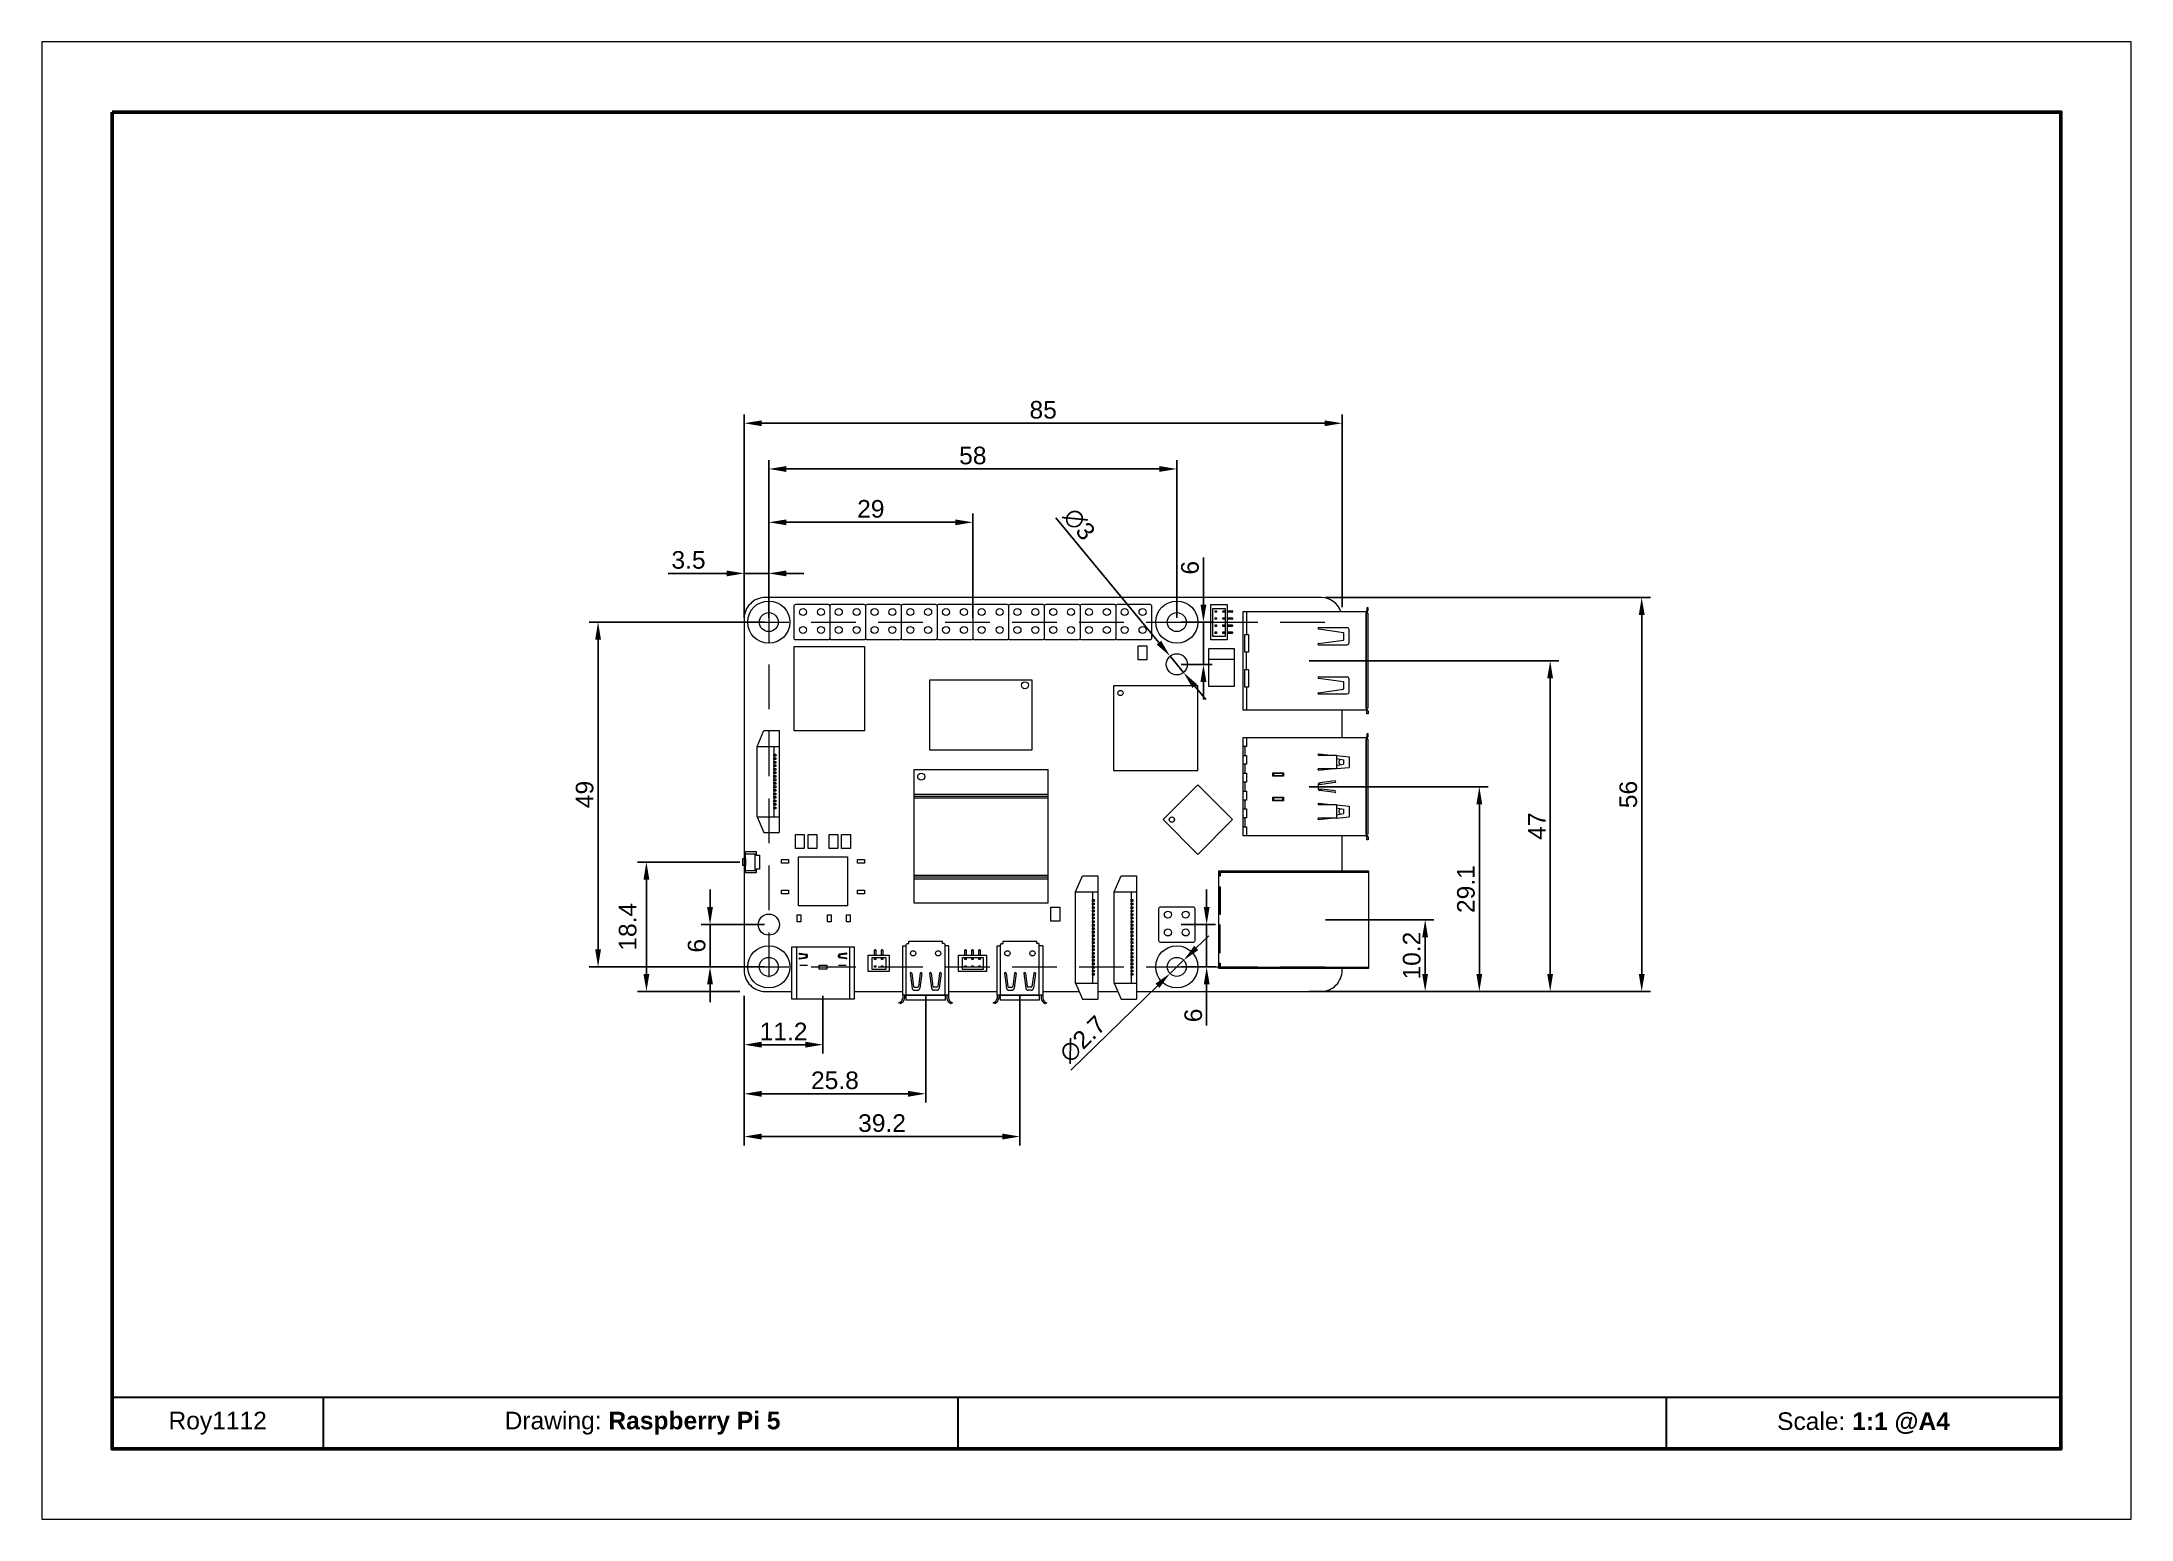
# Model space of a CAD drawing. Header units: millimetres. Extents: x 210 to 507, y 297 to 507.
import ezdxf

# ---------------------------------------------------------------- set-up
doc = ezdxf.new("R2010")
doc.units = ezdxf.units.MM
doc.linetypes.add('DASHED2', pattern=[9.525, 6.35, -3.175])
doc.layers.get('Defpoints').update_dxf_attribs({"color": 5, "lineweight": 13})
for name, color, linetype, lineweight in [('01 Frame', 9, 'Continuous', 30), ('02 Board', 3, 'Continuous', 20), ('03 Component', 7, 'Continuous', 13), ('05 Dimensions', 1, 'Continuous', 18)]:
    doc.layers.add(name, color=color, linetype=linetype, lineweight=lineweight)
doc.layers.add('04 AuxiliaryLine', color=6, linetype='DASHED2', lineweight=13, plot=False)
doc.styles.get("Standard").update_dxf_attribs({"font": 'arial.ttf'})
doc.dimstyles.new('ISO-25', dxfattribs={"dimtxt": 2.5, "dimasz": 2.5, "dimexe": 1.25, "dimexo": 0.625, "dimtad": 1, "dimdsep": 46, "dimtxsty": 'Standard', "dimcen": 2.5, "dimadec": 0, "dimazin": 0, "dimtfac": 1, "dimtmove": 0, "dimatfit": 3, "dimfxl": 1, "dimarcsym": 0})

msp = doc.modelspace()

# ---------------------------------------------------------------- texts
at = {"layer": '01 Frame', "char_height": 2.5, "attachment_point": 5}
for s, insert in [('{\\C6;Roy1112}', (235, 310.651)), ('{\\C256;\\c0;Scale: \\fArial|b1|i0|c0|p34;1:1 @A4}', (468.94, 310.651))]:
    msp.add_mtext_dynamic_manual_height_columns(s, width=30, gutter_width=25, heights=[7.302], dxfattribs=dict(at, insert=insert))
at = {"layer": '02 Board', "insert": (295.396, 310.651), "char_height": 2.5, "attachment_point": 5}
msp.add_mtext_dynamic_manual_height_columns('{\\C256;\\c0;Drawing: \\fArial|b1|i0|c0|p34;Raspberry Pi 5}', width=81.38662, gutter_width=25, heights=[7.302], dxfattribs=at)

# ---------------------------------------------------------------- blocks, each defined once
blk = doc.blocks.new('*D12')
at = {"layer": '05 Dimensions', "color": 0, "lineweight": -2, "transparency": 16777216}
for p, q in [((307.34, 431.44), (299.02, 431.44)), ((309.84, 425.14), (309.84, 432.69)), ((313.34, 431.44), (309.84, 431.44)), ((313.34, 425.14), (313.34, 432.69)), ((315.84, 431.44), (318.34, 431.44))]:
    blk.add_line(p, q, dxfattribs=at)
at = {"layer": '05 Dimensions', "color": 0, "transparency": 16777216}
for points in [[(307.34, 431.85), (307.34, 431.02), (309.84, 431.44)], [(315.84, 431.85), (315.84, 431.02), (313.34, 431.44)]]:
    blk.add_solid(points, dxfattribs=at)
at = {"layer": 'Defpoints', "color": 0, "transparency": 16777216}
for p in [(309.84, 431.44), (309.84, 424.51), (313.34, 424.51)]:
    blk.add_point(p, dxfattribs=at)
at = {"layer": '05 Dimensions', "color": 0, "transparency": 16777216, "insert": (301.93, 433.34), "char_height": 2.5, "attachment_point": 5}
blk.add_mtext('3.5', dxfattribs=at)
blk = doc.blocks.new('*D13')
at = {"layer": '05 Dimensions', "color": 0, "lineweight": -2, "transparency": 16777216}
for p, q in [((313.34, 425.14), (313.34, 439.95)), ((342.34, 425.14), (342.34, 439.95)), ((339.84, 438.7), (315.84, 438.7))]:
    blk.add_line(p, q, dxfattribs=at)
at = {"layer": '05 Dimensions', "color": 0, "transparency": 16777216}
for points in [[(315.84, 439.11), (315.84, 438.28), (313.34, 438.7)], [(339.84, 439.11), (339.84, 438.28), (342.34, 438.7)]]:
    blk.add_solid(points, dxfattribs=at)
at = {"layer": 'Defpoints', "color": 0, "transparency": 16777216}
for p in [(313.34, 438.7), (313.34, 424.51), (342.34, 424.51)]:
    blk.add_point(p, dxfattribs=at)
at = {"layer": '05 Dimensions', "color": 0, "transparency": 16777216, "insert": (327.84, 440.6), "char_height": 2.5, "attachment_point": 5}
blk.add_mtext('29', dxfattribs=at)
blk = doc.blocks.new('*D14')
at = {"layer": '05 Dimensions', "color": 0, "lineweight": -2, "transparency": 16777216}
for p, q in [((313.34, 425.14), (313.34, 447.53)), ((315.84, 446.28), (368.84, 446.28)), ((371.34, 425.14), (371.34, 447.53))]:
    blk.add_line(p, q, dxfattribs=at)
at = {"layer": '05 Dimensions', "color": 0, "transparency": 16777216}
for points in [[(315.84, 446.7), (315.84, 445.86), (313.34, 446.28)], [(368.84, 446.7), (368.84, 445.86), (371.34, 446.28)]]:
    blk.add_solid(points, dxfattribs=at)
at = {"layer": 'Defpoints', "color": 0, "transparency": 16777216}
for p in [(371.34, 446.28), (313.34, 424.51), (371.34, 424.51)]:
    blk.add_point(p, dxfattribs=at)
at = {"layer": '05 Dimensions', "color": 0, "transparency": 16777216, "insert": (342.34, 448.18), "char_height": 2.5, "attachment_point": 5}
blk.add_mtext('58', dxfattribs=at)
blk = doc.blocks.new('*D15')
at = {"layer": '05 Dimensions', "color": 0, "lineweight": -2, "transparency": 16777216}
for p, q in [((309.84, 425.64), (309.84, 454.03)), ((312.34, 452.78), (392.34, 452.78)), ((394.84, 426.64), (394.84, 454.03))]:
    blk.add_line(p, q, dxfattribs=at)
at = {"layer": '05 Dimensions', "color": 0, "transparency": 16777216}
for points in [[(312.34, 453.19), (312.34, 452.36), (309.84, 452.78)], [(392.34, 453.19), (392.34, 452.36), (394.84, 452.78)]]:
    blk.add_solid(points, dxfattribs=at)
at = {"layer": 'Defpoints', "color": 0, "transparency": 16777216}
for p in [(394.84, 452.78), (309.84, 425.01), (394.84, 426.01)]:
    blk.add_point(p, dxfattribs=at)
at = {"layer": '05 Dimensions', "color": 0, "transparency": 16777216, "insert": (352.34, 454.68), "char_height": 2.5, "attachment_point": 5}
blk.add_mtext('85', dxfattribs=at)
blk = doc.blocks.new('*D17')
at = {"layer": '05 Dimensions', "color": 0, "lineweight": -2, "transparency": 16777216}
for p, q in [((354.15, 439.35), (368.79, 421.6)), ((372.29, 417.35), (370.38, 419.67)), ((373.88, 415.43), (375.48, 413.5))]:
    blk.add_line(p, q, dxfattribs=at)
at = {"layer": '05 Dimensions', "color": 0, "transparency": 16777216}
for points in [[(369.11, 421.86), (368.47, 421.33), (370.38, 419.67)], [(374.21, 415.69), (373.56, 415.16), (372.29, 417.35)]]:
    blk.add_solid(points, dxfattribs=at)
at = {"layer": 'Defpoints', "color": 0, "transparency": 16777216}
for p in [(370.38, 419.67), (372.29, 417.35)]:
    blk.add_point(p, dxfattribs=at)
at = {"layer": '05 Dimensions', "color": 0, "transparency": 16777216, "insert": (357.45, 438.44), "char_height": 2.5, "attachment_point": 5, "rotation": 309.5276}
blk.add_mtext('∅3', dxfattribs=at)
blk = doc.blocks.new('*D19')
at = {"layer": '05 Dimensions', "color": 0, "lineweight": -2, "transparency": 16777216}
for p, q in [((312.71, 424.51), (287.82, 424.51)), ((289.07, 422.01), (289.07, 378.01)), ((312.71, 375.51), (287.82, 375.51))]:
    blk.add_line(p, q, dxfattribs=at)
at = {"layer": '05 Dimensions', "color": 0, "transparency": 16777216}
for points in [[(288.66, 422.01), (289.49, 422.01), (289.07, 424.51)], [(288.66, 378.01), (289.49, 378.01), (289.07, 375.51)]]:
    blk.add_solid(points, dxfattribs=at)
at = {"layer": 'Defpoints', "color": 0, "transparency": 16777216}
for p in [(313.34, 424.51), (289.07, 375.51), (313.34, 375.51)]:
    blk.add_point(p, dxfattribs=at)
at = {"layer": '05 Dimensions', "color": 0, "transparency": 16777216, "insert": (287.17, 400.01), "char_height": 2.5, "attachment_point": 5, "rotation": 90}
blk.add_mtext('49', dxfattribs=at)
blk = doc.blocks.new('*D20')
at = {"layer": '05 Dimensions', "color": 0, "lineweight": -2, "transparency": 16777216}
for p, q in [((304.99, 384.01), (304.99, 386.51)), ((312.71, 381.51), (303.74, 381.51)), ((304.99, 381.51), (304.99, 375.51)), ((312.71, 375.51), (303.74, 375.51)), ((304.99, 373.01), (304.99, 370.51))]:
    blk.add_line(p, q, dxfattribs=at)
at = {"layer": '05 Dimensions', "color": 0, "transparency": 16777216}
for points in [[(304.57, 384.01), (305.4, 384.01), (304.99, 381.51)], [(304.57, 373.01), (305.4, 373.01), (304.99, 375.51)]]:
    blk.add_solid(points, dxfattribs=at)
at = {"layer": 'Defpoints', "color": 0, "transparency": 16777216}
for p in [(313.34, 381.51), (304.99, 375.51), (313.34, 375.51)]:
    blk.add_point(p, dxfattribs=at)
at = {"layer": '05 Dimensions', "color": 0, "transparency": 16777216, "insert": (303.09, 378.51), "char_height": 2.5, "attachment_point": 5, "rotation": 90}
blk.add_mtext('6', dxfattribs=at)
blk = doc.blocks.new('*D21')
at = {"layer": '05 Dimensions', "color": 0, "lineweight": -2, "transparency": 16777216}
for p, q in [((309.21, 390.41), (294.69, 390.41)), ((295.94, 387.91), (295.95, 374.51)), ((309.21, 372.01), (294.7, 372.01))]:
    blk.add_line(p, q, dxfattribs=at)
at = {"layer": '05 Dimensions', "color": 0, "transparency": 16777216}
for points in [[(296.36, 387.91), (295.53, 387.91), (295.94, 390.41)], [(296.36, 374.51), (295.53, 374.51), (295.95, 372.01)]]:
    blk.add_solid(points, dxfattribs=at)
at = {"layer": 'Defpoints', "color": 0, "transparency": 16777216}
for p in [(309.83, 390.41), (295.95, 372.01), (309.84, 372.01)]:
    blk.add_point(p, dxfattribs=at)
at = {"layer": '05 Dimensions', "color": 0, "transparency": 16777216, "insert": (293.29, 381.21), "char_height": 2.5, "attachment_point": 5, "rotation": 90}
blk.add_mtext('18.4', dxfattribs=at)
blk = doc.blocks.new('*D22')
at = {"layer": '05 Dimensions', "color": 0, "lineweight": -2, "transparency": 16777216}
for p, q in [((309.84, 371.39), (309.84, 363.2)), ((321.04, 371.39), (321.04, 363.2)), ((312.34, 364.45), (318.54, 364.45))]:
    blk.add_line(p, q, dxfattribs=at)
at = {"layer": '05 Dimensions', "color": 0, "transparency": 16777216}
for points in [[(312.34, 364.87), (312.34, 364.03), (309.84, 364.45)], [(318.54, 364.87), (318.54, 364.03), (321.04, 364.45)]]:
    blk.add_solid(points, dxfattribs=at)
at = {"layer": 'Defpoints', "color": 0, "transparency": 16777216}
for p in [(309.84, 372.01), (321.04, 372.01), (321.04, 364.45)]:
    blk.add_point(p, dxfattribs=at)
at = {"layer": '05 Dimensions', "color": 0, "transparency": 16777216, "insert": (315.44, 366.33), "char_height": 2.5, "attachment_point": 5}
blk.add_mtext('11.2', dxfattribs=at)
blk = doc.blocks.new('*D23')
at = {"layer": '05 Dimensions', "color": 0, "lineweight": -2, "transparency": 16777216}
for p, q in [((309.84, 371.39), (309.84, 356.22)), ((335.64, 371.39), (335.64, 356.22)), ((312.34, 357.47), (333.14, 357.47))]:
    blk.add_line(p, q, dxfattribs=at)
at = {"layer": '05 Dimensions', "color": 0, "transparency": 16777216}
for points in [[(312.34, 357.88), (312.34, 357.05), (309.84, 357.47)], [(333.14, 357.88), (333.14, 357.05), (335.64, 357.47)]]:
    blk.add_solid(points, dxfattribs=at)
at = {"layer": 'Defpoints', "color": 0, "transparency": 16777216}
for p in [(309.84, 372.01), (335.64, 372.01), (335.64, 357.47)]:
    blk.add_point(p, dxfattribs=at)
at = {"layer": '05 Dimensions', "color": 0, "transparency": 16777216, "insert": (322.74, 359.37), "char_height": 2.5, "attachment_point": 5}
blk.add_mtext('25.8', dxfattribs=at)
blk = doc.blocks.new('*D24')
at = {"layer": '05 Dimensions', "color": 0, "lineweight": -2, "transparency": 16777216}
for p, q in [((309.84, 371.39), (309.84, 350.14)), ((349.04, 371.39), (349.04, 350.14)), ((312.34, 351.39), (346.54, 351.39))]:
    blk.add_line(p, q, dxfattribs=at)
at = {"layer": '05 Dimensions', "color": 0, "transparency": 16777216}
for points in [[(312.34, 351.81), (312.34, 350.97), (309.84, 351.39)], [(346.54, 351.81), (346.54, 350.97), (349.04, 351.39)]]:
    blk.add_solid(points, dxfattribs=at)
at = {"layer": 'Defpoints', "color": 0, "transparency": 16777216}
for p in [(309.84, 372.01), (349.04, 372.01), (349.04, 351.39)]:
    blk.add_point(p, dxfattribs=at)
at = {"layer": '05 Dimensions', "color": 0, "transparency": 16777216, "insert": (329.44, 353.29), "char_height": 2.5, "attachment_point": 5}
blk.add_mtext('39.2', dxfattribs=at)
blk = doc.blocks.new('*D25')
at = {"layer": '05 Dimensions', "color": 0, "lineweight": -2, "transparency": 16777216}
for p, q in [((374.1, 378.2), (375.89, 379.94)), ((372.31, 376.45), (370.37, 374.57)), ((356.29, 360.85), (368.58, 372.82))]:
    blk.add_line(p, q, dxfattribs=at)
at = {"layer": '05 Dimensions', "color": 0, "transparency": 16777216}
for points in [[(373.81, 378.5), (374.39, 377.9), (372.31, 376.45)], [(368.29, 373.12), (368.87, 372.53), (370.37, 374.57)]]:
    blk.add_solid(points, dxfattribs=at)
at = {"layer": 'Defpoints', "color": 0, "transparency": 16777216}
for p in [(370.37, 374.57), (372.31, 376.45)]:
    blk.add_point(p, dxfattribs=at)
at = {"layer": '05 Dimensions', "color": 0, "transparency": 16777216, "insert": (357.97, 365.23), "char_height": 2.5, "attachment_point": 5, "rotation": 44.2647}
blk.add_mtext('∅2.7', dxfattribs=at)
blk = doc.blocks.new('*D26')
at = {"layer": '05 Dimensions', "color": 0, "lineweight": -2, "transparency": 16777216}
for p, q in [((375.58, 384.01), (375.58, 386.51)), ((371.96, 381.51), (376.83, 381.51)), ((375.58, 381.51), (375.58, 375.51)), ((371.96, 375.51), (376.83, 375.51)), ((375.58, 373.01), (375.58, 367.16))]:
    blk.add_line(p, q, dxfattribs=at)
at = {"layer": '05 Dimensions', "color": 0, "transparency": 16777216}
for points in [[(375.17, 384.01), (376, 384.01), (375.58, 381.51)], [(375.17, 373.01), (376, 373.01), (375.58, 375.51)]]:
    blk.add_solid(points, dxfattribs=at)
at = {"layer": 'Defpoints', "color": 0, "transparency": 16777216}
for p in [(371.34, 381.51), (371.34, 375.51), (375.58, 375.51)]:
    blk.add_point(p, dxfattribs=at)
at = {"layer": '05 Dimensions', "color": 0, "transparency": 16777216, "insert": (373.68, 368.61), "char_height": 2.5, "attachment_point": 5, "rotation": 90}
blk.add_mtext('6', dxfattribs=at)
blk = doc.blocks.new('*D27')
at = {"layer": '05 Dimensions', "color": 0, "lineweight": -2, "transparency": 16777216}
for p, q in [((392.46, 382.21), (407.89, 382.21)), ((406.64, 374.51), (406.64, 379.71)), ((392.46, 372.01), (407.89, 372.01))]:
    blk.add_line(p, q, dxfattribs=at)
at = {"layer": '05 Dimensions', "color": 0, "transparency": 16777216}
for points in [[(406.22, 379.71), (407.05, 379.71), (406.64, 382.21)], [(406.22, 374.51), (407.05, 374.51), (406.64, 372.01)]]:
    blk.add_solid(points, dxfattribs=at)
at = {"layer": 'Defpoints', "color": 0, "transparency": 16777216}
for p in [(391.84, 382.21), (406.64, 382.21), (391.84, 372.01)]:
    blk.add_point(p, dxfattribs=at)
at = {"layer": '05 Dimensions', "color": 0, "transparency": 16777216, "insert": (404.74, 377.11), "char_height": 2.5, "attachment_point": 5, "rotation": 90}
blk.add_mtext('10.2', dxfattribs=at)
blk = doc.blocks.new('*D28')
at = {"layer": '05 Dimensions', "color": 0, "lineweight": -2, "transparency": 16777216}
for p, q in [((390.13, 401.11), (415.59, 401.11)), ((414.34, 398.61), (414.34, 374.51)), ((390.13, 372.01), (415.59, 372.01))]:
    blk.add_line(p, q, dxfattribs=at)
at = {"layer": '05 Dimensions', "color": 0, "transparency": 16777216}
for points in [[(413.92, 398.61), (414.75, 398.61), (414.34, 401.11)], [(413.92, 374.51), (414.75, 374.51), (414.34, 372.01)]]:
    blk.add_solid(points, dxfattribs=at)
at = {"layer": 'Defpoints', "color": 0, "transparency": 16777216}
for p in [(389.51, 401.11), (389.51, 372.01), (414.34, 372.01)]:
    blk.add_point(p, dxfattribs=at)
at = {"layer": '05 Dimensions', "color": 0, "transparency": 16777216, "insert": (412.44, 386.56), "char_height": 2.5, "attachment_point": 5, "rotation": 90}
blk.add_mtext('29.1', dxfattribs=at)
blk = doc.blocks.new('*D29')
at = {"layer": '05 Dimensions', "color": 0, "lineweight": -2, "transparency": 16777216}
for p, q in [((390.13, 419.01), (425.66, 419.01)), ((424.41, 416.51), (424.41, 374.51)), ((390.13, 372.01), (425.66, 372.01))]:
    blk.add_line(p, q, dxfattribs=at)
at = {"layer": '05 Dimensions', "color": 0, "transparency": 16777216}
for points in [[(423.99, 416.51), (424.82, 416.51), (424.41, 419.01)], [(423.99, 374.51), (424.82, 374.51), (424.41, 372.01)]]:
    blk.add_solid(points, dxfattribs=at)
at = {"layer": 'Defpoints', "color": 0, "transparency": 16777216}
for p in [(389.51, 419.01), (389.51, 372.01), (424.41, 372.01)]:
    blk.add_point(p, dxfattribs=at)
at = {"layer": '05 Dimensions', "color": 0, "transparency": 16777216, "insert": (422.53, 395.51), "char_height": 2.5, "attachment_point": 5, "rotation": 90}
blk.add_mtext('47', dxfattribs=at)
blk = doc.blocks.new('*D30')
at = {"layer": '05 Dimensions', "color": 0, "lineweight": -2, "transparency": 16777216}
for p, q in [((392.46, 428.01), (438.67, 428.01)), ((437.42, 425.51), (437.42, 374.51)), ((392.46, 372.01), (438.67, 372.01))]:
    blk.add_line(p, q, dxfattribs=at)
at = {"layer": '05 Dimensions', "color": 0, "transparency": 16777216}
for points in [[(437, 425.51), (437.84, 425.51), (437.42, 428.01)], [(437, 374.51), (437.84, 374.51), (437.42, 372.01)]]:
    blk.add_solid(points, dxfattribs=at)
at = {"layer": 'Defpoints', "color": 0, "transparency": 16777216}
for p in [(391.84, 428.01), (391.84, 372.01), (437.42, 372.01)]:
    blk.add_point(p, dxfattribs=at)
at = {"layer": '05 Dimensions', "color": 0, "transparency": 16777216, "insert": (435.52, 400.01), "char_height": 2.5, "attachment_point": 5, "rotation": 90}
blk.add_mtext('56', dxfattribs=at)
blk = doc.blocks.new('*D31')
at = {"layer": '05 Dimensions', "color": 0, "lineweight": -2, "transparency": 16777216}
for p, q in [((375.12, 427.01), (375.12, 433.69)), ((371.96, 424.51), (376.37, 424.51)), ((375.12, 418.51), (375.12, 424.51)), ((371.96, 418.51), (376.37, 418.51)), ((375.12, 416.01), (375.12, 413.51))]:
    blk.add_line(p, q, dxfattribs=at)
at = {"layer": '05 Dimensions', "color": 0, "transparency": 16777216}
for points in [[(374.7, 427.01), (375.54, 427.01), (375.12, 424.51)], [(374.7, 416.01), (375.54, 416.01), (375.12, 418.51)]]:
    blk.add_solid(points, dxfattribs=at)
at = {"layer": 'Defpoints', "color": 0, "transparency": 16777216}
for p in [(371.34, 424.51), (371.34, 418.51), (375.12, 418.51)]:
    blk.add_point(p, dxfattribs=at)
at = {"layer": '05 Dimensions', "color": 0, "transparency": 16777216, "insert": (373.22, 432.24), "char_height": 2.5, "attachment_point": 5, "rotation": 90}
blk.add_mtext('6', dxfattribs=at)

# ---------------------------------------------------------------- dimensions: what is measured, and where the dimension line sits
at = {"layer": '05 Dimensions'}
for base, p1, p2, picture, middle in [((394.839, 452.776), (309.839, 425.012), (394.839, 426.012), '*D15', (352.339, 454.677)), ((371.339, 446.279), (313.339, 424.512), (371.339, 424.512), '*D14', (342.339, 448.181)), ((313.339, 438.695), (342.339, 424.512), (313.339, 424.512), '*D13', (327.839, 440.597)), ((309.839, 431.436), (313.339, 424.512), (309.839, 424.512), '*D12', (301.93, 433.338)), ((321.039, 364.451), (309.839, 372.012), (321.039, 372.012), '*D22', (315.439, 366.331)), ((335.639, 357.465), (309.839, 372.012), (335.639, 372.012), '*D23', (322.739, 359.367)), ((349.039, 351.389), (309.839, 372.012), (349.039, 372.012), '*D24', (329.439, 353.292))]:
    dim = msp.add_linear_dim(base=base, p1=p1, p2=p2, dimstyle='ISO-25', dxfattribs=at)
    dim.commit()
    dim.dimension.update_dxf_attribs({"geometry": picture, "text_midpoint": middle})
for p1, p2, picture, middle in [((372.294, 417.355), (370.384, 419.669), '*D17', (355.931, 437.184)), ((372.306, 376.454), (370.372, 374.569), '*D25', (359.344, 363.82))]:
    dim = msp.add_diameter_dim_2p(p1=p1, p2=p2, dimstyle='ISO-25', dxfattribs=at)
    dim.commit()
    dim.dimension.update_dxf_attribs({"geometry": picture, "text_midpoint": middle, "dimtype": 163})
for base, p1, p2, picture, middle in [((375.12, 418.512), (371.339, 424.512), (371.339, 418.512), '*D31', (375.12, 432.243)), ((289.075, 375.512), (313.339, 424.512), (313.339, 375.512), '*D19', (289.075, 400.012)), ((375.582, 375.512), (371.339, 381.512), (371.339, 375.512), '*D26', (375.582, 368.607))]:
    dim = msp.add_linear_dim(base=base, p1=p1, p2=p2, angle=90, dimstyle='ISO-25', dxfattribs=at)
    dim.commit()
    dim.dimension.update_dxf_attribs({"geometry": picture, "text_midpoint": middle, "dimtype": 160})
for base, p1, p2, angle, picture, middle in [((437.42, 372.012), (391.839, 428.012), (391.839, 372.012), 270, '*D30', (435.518, 400.012)), ((424.406, 372.012), (389.509, 419.012), (389.509, 372.012), 90, '*D29', (422.531, 395.512)), ((414.337, 372.012), (389.509, 401.112), (389.509, 372.012), 90, '*D28', (412.435, 386.562)), ((304.988, 375.512), (313.339, 381.512), (313.339, 375.512), 90, '*D20', (303.086, 378.512)), ((406.637, 382.212), (391.839, 372.012), (391.839, 382.212), 90, '*D27', (404.736, 377.112))]:
    dim = msp.add_linear_dim(base=base, p1=p1, p2=p2, angle=angle, dimstyle='ISO-25', dxfattribs=at)
    dim.commit()
    dim.dimension.update_dxf_attribs({"geometry": picture, "text_midpoint": middle})
dim = msp.add_linear_dim(base=(295.947, 372.008), p1=(309.835, 390.414), p2=(309.839, 372.012), angle=270.01391, dimstyle='ISO-25', override={"dimtmove": 2}, dxfattribs=at)
dim.commit()
dim.dimension.update_dxf_attribs({"geometry": '*D21', "text_midpoint": (293.291, 381.209), "dimtype": 161, "text_rotation": 90})

# ---------------------------------------------------------------- linework, layer by layer
at = {"layer": '01 Frame'}
for p, q in [((250, 314.302), (250, 307)), ((340.231, 314.302), (340.231, 307)), ((440.881, 314.302), (440.881, 307))]:
    msp.add_line(p, q, dxfattribs=at)
at = {"layer": '01 Frame', "lineweight": 50}
msp.add_lwpolyline([(220, 497), (497, 497), (497, 307), (220, 307)], close=True, dxfattribs=at)
at = {"layer": '01 Frame'}
for points in [[(220, 307), (497, 307), (497, 314.302), (220, 314.302)], [(220, 307), (497, 307), (497, 307), (220, 307)]]:
    msp.add_lwpolyline(points, close=True, dxfattribs=at)
at = {"layer": '02 Board'}
msp.add_line((360.109, 372.012), (362.953, 372.012), dxfattribs=at)
for points in [[(394.667, 426.012, 0.3178372), (391.839, 428.012), (312.839, 428.012, 0.4142136), (309.839, 425.012), (309.839, 375.012, 0.4142136), (312.839, 372.012), (316.569, 372.012)], [(365.606, 372.012), (391.839, 372.012, 0.4142136), (394.839, 375.012), (394.839, 375.271)]]:
    msp.add_lwpolyline(points, format="xyb", dxfattribs=at)
for points in [[(394.839, 408.112), (394.839, 412.012)], [(394.839, 389.153), (394.839, 394.112)], [(325.509, 372.012), (332.389, 372.012)], [(338.889, 372.012), (345.789, 372.012)], [(352.289, 372.012), (357.456, 372.012)]]:
    msp.add_lwpolyline(points, dxfattribs=at)
for centre, radius in [((313.339, 424.512), 3), ((313.339, 424.512), 1.35), ((371.339, 424.512), 3), ((371.339, 424.512), 1.35), ((371.339, 418.512), 1.5), ((313.339, 381.512), 1.5), ((313.339, 375.512), 3), ((371.339, 375.512), 3), ((313.339, 375.512), 1.35), ((371.339, 375.512), 1.35)]:
    msp.add_circle(centre, radius, dxfattribs=at)
at = {"layer": '03 Component'}
for p, q in [((377.902, 425.912), (377.902, 426.112)), ((377.902, 426.112), (378.202, 426.112)), ((378.202, 425.912), (377.902, 425.912)), ((377.902, 424.912), (377.902, 425.112)), ((377.902, 425.112), (378.202, 425.112)), ((378.202, 424.912), (377.902, 424.912)), ((378.202, 426.112), (378.202, 425.912)), ((378.202, 425.112), (378.202, 424.912)), ((378.502, 426.112), (379.226, 426.112)), ((379.226, 425.912), (378.502, 425.912)), ((378.502, 425.112), (379.226, 425.112)), ((379.226, 424.912), (378.502, 424.912)), ((379.276, 426.062), (379.276, 425.962)), ((379.276, 425.062), (379.276, 424.962)), ((381.259, 426.012), (381.259, 422.762)), ((398.535, 426.533), (398.359, 426.533)), ((398.359, 426.533), (398.359, 426.157)), ((398.535, 426.157), (398.535, 426.533)), ((377.902, 423.912), (377.902, 424.112)), ((377.902, 424.112), (378.202, 424.112)), ((378.202, 423.912), (377.902, 423.912)), ((377.902, 422.912), (377.902, 423.112)), ((377.902, 423.112), (378.202, 423.112)), ((378.202, 422.912), (377.902, 422.912)), ((378.202, 424.112), (378.202, 423.912)), ((378.202, 423.112), (378.202, 422.912)), ((378.502, 424.112), (379.226, 424.112)), ((379.226, 423.912), (378.502, 423.912)), ((378.502, 423.112), (379.226, 423.112)), ((379.226, 422.912), (378.502, 422.912)), ((379.276, 424.062), (379.276, 423.962)), ((379.276, 423.062), (379.276, 422.962)), ((391.435, 423.674), (391.435, 423.59)), ((391.478, 423.54), (395.011, 423.055)), ((391.478, 421.483), (395.011, 421.969)), ((391.485, 423.724), (395.573, 423.724)), ((395.054, 423.005), (395.054, 422.018)), ((395.823, 421.549), (395.823, 423.474)), ((375.889, 419.254), (379.489, 419.254)), ((381.233, 417.762), (381.233, 420.262)), ((391.435, 421.349), (391.435, 421.434)), ((391.485, 421.299), (395.573, 421.299)), ((391.435, 416.674), (391.435, 416.59)), ((391.478, 416.54), (395.011, 416.055)), ((391.485, 416.724), (395.573, 416.724)), ((395.054, 416.005), (395.054, 415.018)), ((395.823, 414.549), (395.823, 416.474)), ((381.259, 415.262), (381.259, 412.012)), ((391.435, 414.349), (391.435, 414.434)), ((391.478, 414.483), (395.011, 414.969)), ((391.485, 414.299), (395.573, 414.299)), ((398.359, 411.49), (398.359, 411.866)), ((398.535, 411.49), (398.359, 411.49)), ((398.535, 411.866), (398.535, 411.49)), ((311.68, 406.847), (312.637, 409.097)), ((312.637, 409.097), (314.834, 409.097)), ((314.834, 409.097), (314.834, 396.847)), ((398.535, 408.633), (398.359, 408.633)), ((398.359, 408.633), (398.359, 408.257)), ((398.535, 408.257), (398.535, 408.633)), ((311.68, 396.847), (311.68, 406.847)), ((311.68, 406.847), (314.834, 406.847)), ((314.074, 406.847), (314.074, 396.847)), ((381.009, 406.842), (381.009, 405.572)), ((381.009, 404.302), (381.009, 403.032)), ((391.425, 405.777), (391.425, 405.64)), ((391.45, 405.615), (394.054, 405.615)), ((391.452, 405.802), (393.284, 405.615)), ((394.054, 405.615), (394.054, 403.649)), ((394.054, 405.536), (395.823, 405.355)), ((394.054, 405.124), (395.054, 404.94)), ((394.054, 404.141), (395.054, 404.324)), ((395.054, 404.94), (395.054, 404.324)), ((395.823, 405.355), (395.823, 403.863)), ((381.009, 401.762), (381.009, 400.492)), ((391.425, 403.493), (391.425, 403.63)), ((391.425, 401.356), (391.425, 400.868)), ((391.936, 401.452), (391.441, 401.452)), ((391.452, 403.468), (393.284, 403.655)), ((393.825, 401.947), (391.684, 401.653)), ((393.825, 401.711), (391.936, 401.452)), ((394.054, 403.684), (395.823, 403.863)), ((334.003, 400.046), (353.003, 400.046)), ((334.003, 399.796), (353.003, 399.796)), ((334.003, 399.546), (353.003, 399.546)), ((381.009, 399.222), (381.009, 397.952)), ((391.425, 398.76), (391.425, 398.622)), ((391.441, 400.772), (391.936, 400.772)), ((391.45, 398.597), (394.054, 398.597)), ((391.452, 398.785), (393.284, 398.597)), ((393.825, 400.276), (391.684, 400.571)), ((393.825, 400.512), (391.936, 400.772)), ((394.054, 398.597), (394.054, 396.632)), ((394.054, 398.519), (395.823, 398.338)), ((394.054, 398.106), (395.054, 397.922)), ((395.823, 398.338), (395.823, 396.845)), ((311.68, 396.847), (312.637, 394.597)), ((311.68, 396.847), (314.834, 396.847)), ((314.834, 396.847), (314.834, 394.597)), ((381.009, 396.682), (381.009, 395.412)), ((391.425, 396.475), (391.425, 396.613)), ((391.452, 396.45), (393.284, 396.638)), ((394.054, 397.123), (395.054, 397.307)), ((394.054, 396.666), (395.823, 396.845)), ((395.054, 397.922), (395.054, 397.307)), ((312.637, 394.597), (314.834, 394.597)), ((398.359, 393.59), (398.359, 393.966)), ((398.535, 393.59), (398.359, 393.59)), ((398.535, 393.966), (398.535, 393.59)), ((310.035, 391.59), (311.535, 391.59)), ((310.035, 389.19), (311.535, 389.19)), ((311.335, 391.59), (311.335, 389.19)), ((377.434, 389.153), (377.484, 389.153)), ((377.434, 389.153), (377.434, 388.403)), ((377.484, 389.153), (377.484, 388.403)), ((392.265, 388.965), (392.265, 389.153)), ((334.003, 388.546), (353.003, 388.546)), ((334.003, 388.296), (353.003, 388.296)), ((334.003, 388.046), (353.003, 388.046)), ((356.956, 386.189), (357.912, 388.439)), ((356.956, 373.189), (356.956, 386.189)), ((356.956, 386.189), (360.109, 386.189)), ((357.912, 388.439), (360.109, 388.439)), ((359.349, 386.189), (359.349, 373.189)), ((360.109, 388.439), (360.109, 370.939)), ((362.453, 386.189), (363.41, 388.439)), ((362.453, 373.189), (362.453, 386.189)), ((362.453, 386.189), (365.606, 386.189)), ((363.41, 388.439), (365.606, 388.439)), ((364.846, 386.189), (364.846, 373.189)), ((365.606, 388.439), (365.606, 370.939)), ((377.484, 388.403), (377.434, 388.403)), ((377.484, 386.903), (377.434, 386.903)), ((377.434, 386.903), (377.434, 382.962)), ((377.484, 388.965), (398.584, 388.965)), ((377.484, 386.903), (377.484, 382.962)), ((377.484, 382.962), (377.434, 382.962)), ((377.484, 381.462), (377.434, 381.462)), ((377.434, 381.462), (377.434, 377.521)), ((377.484, 377.521), (377.484, 381.462)), ((317.269, 378.322), (317.269, 370.972)), ((317.682, 377.436), (318.714, 377.294)), ((317.682, 377.322), (318.593, 377.197)), ((324.396, 377.436), (323.364, 377.294)), ((324.396, 377.322), (323.485, 377.197)), ((324.809, 378.322), (324.809, 370.972)), ((328.349, 377.156), (328.349, 377.88)), ((328.399, 377.93), (328.499, 377.93)), ((328.549, 377.88), (328.549, 377.156)), ((329.349, 377.156), (329.349, 377.88)), ((329.399, 377.93), (329.499, 377.93)), ((329.549, 377.88), (329.549, 377.156)), ((332.389, 371.492), (332.389, 378.492)), ((332.389, 378.492), (332.889, 378.492)), ((332.989, 378.81), (332.889, 378.71)), ((332.889, 371.492), (332.889, 378.71)), ((332.989, 378.81), (333.239, 378.81)), ((333.239, 378.81), (333.239, 379.16)), ((333.239, 379.16), (338.039, 379.16)), ((338.039, 378.81), (338.039, 379.16)), ((338.289, 378.81), (338.039, 378.81)), ((338.289, 378.81), (338.389, 378.71)), ((338.389, 371.492), (338.389, 378.71)), ((338.889, 378.492), (338.389, 378.492)), ((338.889, 378.492), (338.889, 371.492)), ((341.189, 377.156), (341.189, 377.88)), ((341.239, 377.93), (341.339, 377.93)), ((341.389, 377.88), (341.389, 377.156)), ((342.189, 377.156), (342.189, 377.88)), ((342.239, 377.93), (342.339, 377.93)), ((342.389, 377.88), (342.389, 377.156)), ((343.189, 377.156), (343.189, 377.88)), ((343.239, 377.93), (343.339, 377.93)), ((343.389, 377.88), (343.389, 377.156)), ((345.789, 371.492), (345.789, 378.492)), ((345.789, 378.492), (346.289, 378.492)), ((346.389, 378.81), (346.289, 378.71)), ((346.289, 371.492), (346.289, 378.71)), ((346.389, 378.81), (346.639, 378.81)), ((346.639, 378.81), (346.639, 379.16)), ((346.639, 379.16), (351.439, 379.16)), ((351.439, 378.81), (351.439, 379.16)), ((351.689, 378.81), (351.439, 378.81)), ((351.689, 378.81), (351.789, 378.71)), ((351.789, 371.492), (351.789, 378.71)), ((352.289, 378.492), (351.789, 378.492)), ((352.289, 378.492), (352.289, 371.492)), ((377.434, 377.521), (377.484, 377.521)), ((317.682, 376.744), (318.593, 376.869)), ((317.682, 376.63), (318.714, 376.772)), ((317.753, 375.744), (318.839, 375.744)), ((318.634, 376.917), (318.634, 377.149)), ((318.839, 376.915), (318.839, 377.15)), ((323.239, 376.915), (323.239, 377.15)), ((323.239, 375.744), (324.325, 375.744)), ((324.396, 376.63), (323.364, 376.772)), ((323.444, 376.917), (323.444, 377.149)), ((324.396, 376.744), (323.485, 376.869)), ((328.349, 376.856), (328.549, 376.856)), ((328.349, 376.556), (328.349, 376.856)), ((328.549, 376.556), (328.349, 376.556)), ((328.549, 376.856), (328.549, 376.556)), ((329.349, 376.856), (329.549, 376.856)), ((329.349, 376.556), (329.349, 376.856)), ((329.549, 376.556), (329.349, 376.556)), ((329.549, 376.856), (329.549, 376.556)), ((333.431, 374.601), (333.725, 372.459)), ((333.667, 374.601), (333.926, 372.712)), ((334.866, 374.601), (334.607, 372.712)), ((335.102, 374.601), (334.808, 372.459)), ((336.176, 374.601), (336.47, 372.459)), ((336.412, 374.601), (336.671, 372.712)), ((337.611, 374.601), (337.352, 372.712)), ((337.847, 374.601), (337.553, 372.459)), ((341.189, 376.856), (341.389, 376.856)), ((341.189, 376.556), (341.189, 376.856)), ((341.389, 376.556), (341.189, 376.556)), ((341.389, 376.856), (341.389, 376.556)), ((342.189, 376.856), (342.389, 376.856)), ((342.189, 376.556), (342.189, 376.856)), ((342.389, 376.556), (342.189, 376.556)), ((342.389, 376.856), (342.389, 376.556)), ((343.189, 376.856), (343.389, 376.856)), ((343.189, 376.556), (343.189, 376.856)), ((343.389, 376.556), (343.189, 376.556)), ((343.389, 376.856), (343.389, 376.556)), ((346.831, 374.601), (347.125, 372.459)), ((347.067, 374.601), (347.326, 372.712)), ((348.266, 374.601), (348.007, 372.712)), ((348.502, 374.601), (348.208, 372.459)), ((349.576, 374.601), (349.87, 372.459)), ((349.812, 374.601), (350.071, 372.712)), ((351.011, 374.601), (350.752, 372.712)), ((351.247, 374.601), (350.953, 372.459)), ((377.484, 376.021), (377.434, 376.021)), ((377.434, 376.021), (377.434, 375.271)), ((377.484, 375.271), (377.434, 375.271)), ((377.484, 376.021), (377.484, 375.271)), ((377.484, 375.458), (398.584, 375.458)), ((392.265, 375.458), (392.265, 375.271)), ((332.389, 371.492), (332.389, 371.042)), ((338.889, 371.492), (332.389, 371.492)), ((332.639, 371.492), (332.639, 371.042)), ((334.023, 372.2), (334.511, 372.2)), ((334.026, 372.625), (334.508, 372.625)), ((337.255, 372.2), (336.767, 372.2)), ((337.253, 372.625), (336.77, 372.625)), ((338.639, 371.492), (338.639, 371.042)), ((338.889, 371.492), (338.889, 371.042)), ((352.289, 371.492), (345.789, 371.492)), ((345.789, 371.492), (345.789, 371.042)), ((346.039, 371.492), (346.039, 371.042)), ((347.423, 372.2), (347.911, 372.2)), ((347.426, 372.625), (347.908, 372.625)), ((350.655, 372.2), (350.167, 372.2)), ((350.653, 372.625), (350.17, 372.625)), ((352.039, 371.492), (352.039, 371.042)), ((352.289, 371.492), (352.289, 371.042)), ((356.956, 373.189), (357.912, 370.939)), ((356.956, 373.189), (360.109, 373.189)), ((362.453, 373.189), (363.41, 370.939)), ((362.453, 373.189), (365.606, 373.189)), ((357.912, 370.939), (360.109, 370.939)), ((363.41, 370.939), (365.606, 370.939))]:
    msp.add_line(p, q, dxfattribs=at)
for points in [[(317.189, 427.052), (321.769, 427.052, -0.4142136), (322.019, 426.802), (322.019, 422.222, -0.4142136), (321.769, 421.972), (317.189, 421.972, -0.4142136), (316.939, 422.222), (316.939, 426.802, -0.4142136)], [(369.049, 384.052), (373.629, 384.052, -0.4142136), (373.879, 383.802), (373.879, 379.222, -0.4142136), (373.629, 378.972), (369.049, 378.972, -0.4142136), (368.799, 379.222), (368.799, 383.802, -0.4142136)]]:
    msp.add_lwpolyline(points, format="xyb", close=True, dxfattribs=at)
for points in [[(322.019, 426.802, -0.4142136), (322.269, 427.052), (326.849, 427.052, -0.4142136), (327.099, 426.802), (327.099, 422.222, -0.4142136), (326.849, 421.972), (322.269, 421.972, -0.4142136), (322.019, 422.222)], [(327.099, 426.802, -0.4142136), (327.349, 427.052), (331.929, 427.052, -0.4142136), (332.179, 426.802), (332.179, 422.222, -0.4142136), (331.929, 421.972), (327.349, 421.972, -0.4142136), (327.099, 422.222)], [(332.179, 426.802, -0.4142136), (332.429, 427.052), (337.009, 427.052, -0.4142136), (337.259, 426.802), (337.259, 422.222, -0.4142136), (337.009, 421.972), (332.429, 421.972, -0.4142136), (332.179, 422.222)], [(337.259, 426.802, -0.4142136), (337.509, 427.052), (342.089, 427.052, -0.4142136), (342.339, 426.802), (342.339, 422.222, -0.4142136), (342.089, 421.972), (337.509, 421.972, -0.4142136), (337.259, 422.222)], [(342.339, 426.802, -0.4142136), (342.589, 427.052), (347.169, 427.052, -0.4142136), (347.419, 426.802), (347.419, 422.222, -0.4142136), (347.169, 421.972), (342.589, 421.972, -0.4142136), (342.339, 422.222)], [(347.419, 426.802, -0.4142136), (347.669, 427.052), (352.249, 427.052, -0.4142136), (352.499, 426.802), (352.499, 422.222, -0.4142136), (352.249, 421.972), (347.669, 421.972, -0.4142136), (347.419, 422.222)], [(352.499, 426.802, -0.4142136), (352.749, 427.052), (357.329, 427.052, -0.4142136), (357.579, 426.802), (357.579, 422.222, -0.4142136), (357.329, 421.972), (352.749, 421.972, -0.4142136), (352.499, 422.222)], [(357.579, 426.802, -0.4142136), (357.829, 427.052), (362.409, 427.052, -0.4142136), (362.659, 426.802), (362.659, 422.222, -0.4142136), (362.409, 421.972), (357.829, 421.972, -0.4142136), (357.579, 422.222)], [(362.659, 426.802, -0.4142136), (362.909, 427.052), (367.489, 427.052, -0.4142136), (367.739, 426.802), (367.739, 422.222, -0.4142136), (367.489, 421.972), (362.909, 421.972, -0.4142136), (362.659, 422.222)], [(394.054, 403.649), (391.45, 403.669, 0.4164255), (391.425, 403.644), (391.425, 403.63)], [(394.054, 396.632), (391.45, 396.651, 0.4164255), (391.425, 396.626), (391.425, 396.613)]]:
    msp.add_lwpolyline(points, format="xyb", dxfattribs=at)
for points in [[(376.176, 427.012), (378.502, 427.012), (378.502, 422.012), (376.176, 422.012)], [(376.476, 426.45), (378.202, 426.45), (378.202, 422.474), (376.476, 422.474)], [(376.802, 426.112), (377.002, 426.112), (377.002, 425.912), (376.802, 425.912)], [(376.802, 425.112), (377.002, 425.112), (377.002, 424.912), (376.802, 424.912)], [(380.759, 426.012), (398.259, 426.012), (398.259, 412.012), (380.759, 412.012)], [(398.259, 425.762), (398.484, 425.762), (398.484, 412.262), (398.259, 412.262)], [(376.802, 424.112), (377.002, 424.112), (377.002, 423.912), (376.802, 423.912)], [(376.802, 423.112), (377.002, 423.112), (377.002, 422.912), (376.802, 422.912)], [(381.009, 422.762), (381.509, 422.762), (381.509, 420.262), (381.009, 420.262)], [(316.946, 421.037), (326.946, 421.037), (326.946, 409.037), (316.946, 409.037)], [(365.821, 421.162), (367.071, 421.162), (367.071, 419.162), (365.821, 419.162)], [(375.889, 420.754), (379.489, 420.754), (379.489, 415.354), (375.889, 415.354)], [(336.253, 416.325), (350.753, 416.325), (350.753, 406.325), (336.253, 406.325)], [(381.009, 417.762), (381.509, 417.762), (381.509, 415.262), (381.009, 415.262)], [(362.326, 403.435), (374.326, 403.435), (374.326, 415.435), (362.326, 415.435)], [(380.759, 408.112), (398.259, 408.112), (398.259, 394.112), (380.759, 394.112)], [(380.759, 408.112), (381.259, 408.112), (381.259, 406.842), (380.759, 406.842)], [(398.259, 407.862), (398.484, 407.862), (398.484, 394.362), (398.259, 394.362)], [(314.074, 405.722), (314.324, 405.722), (314.324, 405.472), (314.074, 405.472)], [(314.074, 405.222), (314.324, 405.222), (314.324, 404.972), (314.074, 404.972)], [(314.074, 404.722), (314.324, 404.722), (314.324, 404.472), (314.074, 404.472)], [(314.074, 404.222), (314.324, 404.222), (314.324, 403.972), (314.074, 403.972)], [(380.759, 405.572), (381.259, 405.572), (381.259, 404.302), (380.759, 404.302)], [(314.074, 403.722), (314.324, 403.722), (314.324, 403.472), (314.074, 403.472)], [(314.074, 403.222), (314.324, 403.222), (314.324, 402.972), (314.074, 402.972)], [(314.074, 402.722), (314.324, 402.722), (314.324, 402.472), (314.074, 402.472)], [(314.074, 402.222), (314.324, 402.222), (314.324, 401.972), (314.074, 401.972)], [(314.074, 401.722), (314.324, 401.722), (314.324, 401.472), (314.074, 401.472)], [(314.074, 401.222), (314.324, 401.222), (314.324, 400.972), (314.074, 400.972)], [(334.003, 403.546), (353.003, 403.546), (353.003, 384.546), (334.003, 384.546)], [(369.377, 396.443), (374.326, 401.393), (379.276, 396.443), (374.326, 391.494)], [(380.759, 403.032), (381.259, 403.032), (381.259, 401.762), (380.759, 401.762)], [(385.009, 403.112), (386.509, 403.112), (386.509, 402.612), (385.009, 402.612)], [(385.134, 403.062), (386.384, 403.062), (386.384, 402.662), (385.134, 402.662)], [(314.074, 400.722), (314.324, 400.722), (314.324, 400.472), (314.074, 400.472)], [(314.074, 400.222), (314.324, 400.222), (314.324, 399.972), (314.074, 399.972)], [(314.074, 399.722), (314.324, 399.722), (314.324, 399.472), (314.074, 399.472)], [(314.074, 399.222), (314.324, 399.222), (314.324, 398.972), (314.074, 398.972)], [(314.074, 398.722), (314.324, 398.722), (314.324, 398.472), (314.074, 398.472)], [(314.074, 398.222), (314.324, 398.222), (314.324, 397.972), (314.074, 397.972)], [(380.759, 400.492), (381.259, 400.492), (381.259, 399.222), (380.759, 399.222)], [(385.009, 399.612), (386.509, 399.612), (386.509, 399.112), (385.009, 399.112)], [(385.134, 399.562), (386.384, 399.562), (386.384, 399.162), (385.134, 399.162)], [(380.759, 397.952), (381.259, 397.952), (381.259, 396.682), (380.759, 396.682)], [(380.759, 395.412), (381.259, 395.412), (381.259, 394.112), (380.759, 394.112)], [(317.139, 394.338), (318.389, 394.338), (318.389, 392.338), (317.139, 392.338)], [(318.92, 394.338), (320.17, 394.338), (320.17, 392.338), (318.92, 392.338)], [(321.912, 394.338), (323.162, 394.338), (323.162, 392.338), (321.912, 392.338)], [(323.694, 394.338), (324.944, 394.338), (324.944, 392.338), (323.694, 392.338)], [(309.635, 390.914), (310.035, 390.914), (310.035, 389.914), (309.635, 389.914)], [(315.139, 390.773), (316.139, 390.773), (316.139, 390.273), (315.139, 390.273)], [(317.539, 391.173), (324.539, 391.173), (324.539, 384.173), (317.539, 384.173)], [(325.939, 390.773), (326.939, 390.773), (326.939, 390.273), (325.939, 390.273)], [(377.334, 389.153), (398.584, 389.153), (398.584, 375.271), (377.334, 375.271)], [(315.139, 386.394), (316.139, 386.394), (316.139, 385.894), (315.139, 385.894)], [(325.939, 386.394), (326.939, 386.394), (326.939, 385.894), (325.939, 385.894)], [(353.447, 383.987), (354.697, 383.987), (354.697, 381.987), (353.447, 381.987)], [(359.349, 385.064), (359.599, 385.064), (359.599, 384.814), (359.349, 384.814)], [(359.349, 384.564), (359.599, 384.564), (359.599, 384.314), (359.349, 384.314)], [(359.349, 384.064), (359.599, 384.064), (359.599, 383.814), (359.349, 383.814)], [(359.349, 383.564), (359.599, 383.564), (359.599, 383.314), (359.349, 383.314)], [(364.846, 385.064), (365.096, 385.064), (365.096, 384.814), (364.846, 384.814)], [(364.846, 384.564), (365.096, 384.564), (365.096, 384.314), (364.846, 384.314)], [(364.846, 384.064), (365.096, 384.064), (365.096, 383.814), (364.846, 383.814)], [(364.846, 383.564), (365.096, 383.564), (365.096, 383.314), (364.846, 383.314)], [(317.875, 382.906), (317.875, 381.906), (317.375, 381.906), (317.375, 382.906)], [(322.204, 382.906), (322.204, 381.906), (321.704, 381.906), (321.704, 382.906)], [(324.886, 382.906), (324.886, 381.906), (324.386, 381.906), (324.386, 382.906)], [(359.349, 383.064), (359.599, 383.064), (359.599, 382.814), (359.349, 382.814)], [(359.349, 382.564), (359.599, 382.564), (359.599, 382.314), (359.349, 382.314)], [(359.349, 382.064), (359.599, 382.064), (359.599, 381.814), (359.349, 381.814)], [(359.349, 381.564), (359.599, 381.564), (359.599, 381.314), (359.349, 381.314)], [(359.349, 381.064), (359.599, 381.064), (359.599, 380.814), (359.349, 380.814)], [(359.349, 380.564), (359.599, 380.564), (359.599, 380.314), (359.349, 380.314)], [(364.846, 383.064), (365.096, 383.064), (365.096, 382.814), (364.846, 382.814)], [(364.846, 382.564), (365.096, 382.564), (365.096, 382.314), (364.846, 382.314)], [(364.846, 382.064), (365.096, 382.064), (365.096, 381.814), (364.846, 381.814)], [(364.846, 381.564), (365.096, 381.564), (365.096, 381.314), (364.846, 381.314)], [(364.846, 381.064), (365.096, 381.064), (365.096, 380.814), (364.846, 380.814)], [(364.846, 380.564), (365.096, 380.564), (365.096, 380.314), (364.846, 380.314)], [(325.509, 378.322), (316.569, 378.322), (316.569, 370.972), (325.509, 370.972)], [(359.349, 380.064), (359.599, 380.064), (359.599, 379.814), (359.349, 379.814)], [(359.349, 379.564), (359.599, 379.564), (359.599, 379.314), (359.349, 379.314)], [(359.349, 379.064), (359.599, 379.064), (359.599, 378.814), (359.349, 378.814)], [(359.349, 378.564), (359.599, 378.564), (359.599, 378.314), (359.349, 378.314)], [(359.349, 378.064), (359.599, 378.064), (359.599, 377.814), (359.349, 377.814)], [(359.349, 377.564), (359.599, 377.564), (359.599, 377.314), (359.349, 377.314)], [(364.846, 380.064), (365.096, 380.064), (365.096, 379.814), (364.846, 379.814)], [(364.846, 379.564), (365.096, 379.564), (365.096, 379.314), (364.846, 379.314)], [(364.846, 379.064), (365.096, 379.064), (365.096, 378.814), (364.846, 378.814)], [(364.846, 378.564), (365.096, 378.564), (365.096, 378.314), (364.846, 378.314)], [(364.846, 378.064), (365.096, 378.064), (365.096, 377.814), (364.846, 377.814)], [(364.846, 377.564), (365.096, 377.564), (365.096, 377.314), (364.846, 377.314)], [(321.594, 375.744), (321.594, 375.196), (320.484, 375.196), (320.484, 375.744)], [(327.449, 374.829), (327.449, 377.156), (330.449, 377.156), (330.449, 374.829)], [(328.011, 375.129), (328.011, 376.856), (329.987, 376.856), (329.987, 375.129)], [(328.349, 375.456), (328.349, 375.656), (328.549, 375.656), (328.549, 375.456)], [(329.349, 375.456), (329.349, 375.656), (329.549, 375.656), (329.549, 375.456)], [(340.289, 374.829), (340.289, 377.156), (344.289, 377.156), (344.289, 374.829)], [(340.851, 375.129), (340.851, 376.856), (343.827, 376.856), (343.827, 375.129)], [(341.189, 375.456), (341.189, 375.656), (341.389, 375.656), (341.389, 375.456)], [(342.189, 375.456), (342.189, 375.656), (342.389, 375.656), (342.389, 375.456)], [(343.189, 375.456), (343.189, 375.656), (343.389, 375.656), (343.389, 375.456)], [(359.349, 377.064), (359.599, 377.064), (359.599, 376.814), (359.349, 376.814)], [(359.349, 376.564), (359.599, 376.564), (359.599, 376.314), (359.349, 376.314)], [(359.349, 376.064), (359.599, 376.064), (359.599, 375.814), (359.349, 375.814)], [(359.349, 375.564), (359.599, 375.564), (359.599, 375.314), (359.349, 375.314)], [(359.349, 375.064), (359.599, 375.064), (359.599, 374.814), (359.349, 374.814)], [(359.349, 374.564), (359.599, 374.564), (359.599, 374.314), (359.349, 374.314)], [(364.846, 377.064), (365.096, 377.064), (365.096, 376.814), (364.846, 376.814)], [(364.846, 376.564), (365.096, 376.564), (365.096, 376.314), (364.846, 376.314)], [(364.846, 376.064), (365.096, 376.064), (365.096, 375.814), (364.846, 375.814)], [(364.846, 375.564), (365.096, 375.564), (365.096, 375.314), (364.846, 375.314)], [(364.846, 375.064), (365.096, 375.064), (365.096, 374.814), (364.846, 374.814)], [(364.846, 374.564), (365.096, 374.564), (365.096, 374.314), (364.846, 374.314)], [(332.889, 371.492), (338.389, 371.492), (338.389, 370.78), (332.889, 370.78)], [(346.289, 371.492), (351.789, 371.492), (351.789, 370.78), (346.289, 370.78)]]:
    msp.add_lwpolyline(points, close=True, dxfattribs=at)
for points in [[(311.535, 389.39), (311.535, 388.89), (310.035, 388.89), (310.035, 391.89), (311.535, 391.89), (311.535, 391.39)], [(311.535, 391.39), (312.035, 391.39), (312.035, 389.39), (311.535, 389.39)], [(332.063, 370.313), (331.834, 370.379)], [(339.215, 370.313), (339.444, 370.379)], [(345.463, 370.313), (345.234, 370.379)], [(352.615, 370.313), (352.844, 370.379)]]:
    msp.add_lwpolyline(points, dxfattribs=at)
for centre, radius in [((318.209, 425.942), 0.5), ((320.749, 425.942), 0.5), ((323.289, 425.942), 0.5), ((325.829, 425.942), 0.5), ((328.369, 425.942), 0.5), ((330.909, 425.942), 0.5), ((333.449, 425.942), 0.5), ((335.989, 425.942), 0.5), ((338.529, 425.942), 0.5), ((341.069, 425.942), 0.5), ((343.609, 425.942), 0.5), ((346.149, 425.942), 0.5), ((348.689, 425.942), 0.5), ((351.229, 425.942), 0.5), ((353.769, 425.942), 0.5), ((356.309, 425.942), 0.5), ((358.849, 425.942), 0.5), ((361.389, 425.942), 0.5), ((363.929, 425.942), 0.5), ((366.469, 425.942), 0.5), ((318.209, 423.402), 0.5), ((320.749, 423.402), 0.5), ((323.289, 423.402), 0.5), ((325.829, 423.402), 0.5), ((328.369, 423.402), 0.5), ((330.909, 423.402), 0.5), ((333.449, 423.402), 0.5), ((335.989, 423.402), 0.5), ((338.529, 423.402), 0.5), ((341.069, 423.402), 0.5), ((343.609, 423.402), 0.5), ((346.149, 423.402), 0.5), ((348.689, 423.402), 0.5), ((351.229, 423.402), 0.5), ((353.769, 423.402), 0.5), ((356.309, 423.402), 0.5), ((358.849, 423.402), 0.5), ((361.389, 423.402), 0.5), ((363.929, 423.402), 0.5), ((366.469, 423.402), 0.5), ((349.753, 415.533), 0.5), ((363.326, 414.435), 0.375), ((335.003, 402.546), 0.5), ((370.627, 396.443), 0.375), ((370.069, 382.942), 0.5), ((372.609, 382.942), 0.5), ((370.069, 380.402), 0.5), ((372.609, 380.402), 0.5), ((333.86, 377.433), 0.375), ((337.418, 377.433), 0.375), ((347.26, 377.433), 0.375), ((350.818, 377.433), 0.375)]:
    msp.add_circle(centre, radius, dxfattribs=at)
for centre, radius, start, end in [((379.226, 426.062), 0.05, 360, 90), ((379.226, 425.962), 0.05, 270, 0), ((379.226, 425.062), 0.05, 360, 90), ((379.226, 424.962), 0.05, 270, 0), ((397.999, 426.297), 0.387, 312.35564, 338.74813), ((398.058, 426.288), 0.495, 294.01641, 344.71952), ((379.226, 424.062), 0.05, 360, 90), ((379.226, 423.962), 0.05, 270, 0), ((379.226, 423.062), 0.05, 360, 90), ((379.226, 422.962), 0.05, 270, 0), ((391.485, 423.674), 0.05, 90, 180), ((391.485, 423.59), 0.05, 180, 262.17794), ((395.004, 423.005), 0.05, 0, 82.17794), ((395.004, 422.018), 0.05, 277.82206, 0), ((395.573, 423.474), 0.25, 0, 90), ((391.485, 421.434), 0.05, 97.82206, 180), ((391.485, 421.349), 0.05, 180, 270), ((395.573, 421.549), 0.25, 270, 0), ((391.485, 416.674), 0.05, 90, 180), ((391.485, 416.59), 0.05, 180, 262.17794), ((395.004, 416.005), 0.05, 0, 82.17794), ((395.573, 416.474), 0.25, 0, 90), ((391.485, 414.434), 0.05, 97.82206, 180), ((391.485, 414.349), 0.05, 180, 270), ((395.004, 415.018), 0.05, 277.82206, 0), ((395.573, 414.549), 0.25, 270, 0), ((398.058, 411.736), 0.495, 15.28048, 65.98359), ((397.999, 411.726), 0.387, 21.25187, 47.64436), ((397.999, 408.397), 0.387, 312.35564, 338.74813), ((398.058, 408.388), 0.495, 294.01641, 344.71952), ((391.45, 405.777), 0.025, 84.16265, 180), ((391.45, 405.64), 0.025, 180, 270), ((394.953, 404.632), 0.565, 135, 225), ((391.45, 403.493), 0.025, 180, 275.83735), ((391.725, 401.356), 0.3, 97.82206, 180), ((393.825, 401.829), 0.118, 270, 90), ((391.725, 400.868), 0.3, 180, 262.17794), ((391.45, 398.76), 0.025, 84.16265, 180), ((391.45, 398.622), 0.025, 180, 270), ((393.825, 400.394), 0.118, 270, 90), ((394.953, 397.614), 0.565, 135, 225), ((391.45, 396.475), 0.025, 180, 275.83735), ((398.058, 393.836), 0.495, 15.28048, 65.98359), ((397.999, 393.826), 0.387, 21.25187, 47.64436), ((317.682, 377.379), 0.0568, 90, 270), ((318.586, 377.149), 0.0482, 0, 82.17794), ((318.695, 377.15), 0.145, 0, 82.17794), ((323.383, 377.15), 0.145, 97.82206, 180), ((323.492, 377.149), 0.0482, 97.82206, 180), ((324.396, 377.379), 0.0568, 270, 90), ((328.399, 377.88), 0.05, 90, 180), ((328.499, 377.88), 0.05, 360, 90), ((329.399, 377.88), 0.05, 90, 180), ((329.499, 377.88), 0.05, 360, 90), ((341.239, 377.88), 0.05, 90, 180), ((341.339, 377.88), 0.05, 360, 90), ((342.239, 377.88), 0.05, 90, 180), ((342.339, 377.88), 0.05, 360, 90), ((343.239, 377.88), 0.05, 90, 180), ((343.339, 377.88), 0.05, 360, 90), ((317.682, 376.687), 0.0568, 90, 270), ((318.586, 376.917), 0.0482, 277.82206, 0), ((318.695, 376.915), 0.145, 277.82206, 0), ((323.383, 376.915), 0.145, 180, 262.17794), ((323.492, 376.917), 0.0482, 180, 262.17794), ((324.396, 376.687), 0.0568, 270, 90), ((333.549, 374.601), 0.118, 360, 180), ((334.984, 374.601), 0.118, 0, 180), ((336.294, 374.601), 0.118, 360, 180), ((337.729, 374.601), 0.118, 0, 180), ((346.949, 374.601), 0.118, 360, 180), ((348.384, 374.601), 0.118, 0, 180), ((349.694, 374.601), 0.118, 360, 180), ((351.129, 374.601), 0.118, 0, 180), ((334.023, 372.5), 0.3, 187.82206, 270), ((334.026, 372.725), 0.1, 187.82206, 270), ((334.508, 372.725), 0.1, 270, 352.17794), ((334.511, 372.5), 0.3, 270, 352.17794), ((336.767, 372.5), 0.3, 187.82206, 270), ((336.77, 372.725), 0.1, 187.82206, 270), ((337.253, 372.725), 0.1, 270, 352.17794), ((337.255, 372.5), 0.3, 270, 352.17794), ((347.423, 372.5), 0.3, 187.82206, 270), ((347.426, 372.725), 0.1, 187.82206, 270), ((347.908, 372.725), 0.1, 270, 352.17794), ((347.911, 372.5), 0.3, 270, 352.17794), ((350.167, 372.5), 0.3, 187.82206, 270), ((350.17, 372.725), 0.1, 187.82206, 270), ((350.653, 372.725), 0.1, 270, 352.17794), ((350.655, 372.5), 0.3, 270, 352.17794), ((331.542, 371.187), 0.859, 289.88145, 350.31134), ((331.669, 371.219), 0.988, 293.50886, 348.52085), ((332.539, 371.042), 0.1, 348.52085, 0), ((338.739, 371.042), 0.1, 180, 191.47915), ((339.609, 371.219), 0.988, 191.47915, 246.49114), ((339.736, 371.187), 0.859, 189.68866, 250.11855), ((344.942, 371.187), 0.859, 289.88145, 350.31134), ((345.069, 371.219), 0.988, 293.50886, 348.52085), ((345.939, 371.042), 0.1, 348.52085, 0), ((352.139, 371.042), 0.1, 180, 191.47915), ((353.009, 371.219), 0.988, 191.47915, 246.49114), ((353.136, 371.187), 0.859, 189.68866, 250.11855)]:
    msp.add_arc(centre, radius, start, end, dxfattribs=at)
at = {"layer": '04 AuxiliaryLine'}
for p, q in [((313.339, 428.012), (313.339, 372.012)), ((309.839, 424.512), (394.839, 424.512)), ((309.839, 375.512), (394.839, 375.512))]:
    msp.add_line(p, q, dxfattribs=at)
at = {"layer": 'Defpoints'}
msp.add_lwpolyline([(210, 297), (507, 297), (507, 507), (210, 507)], close=True, dxfattribs=at)

msp.set_redraw_order([(e.dxf.handle, doc.entitydb.next_handle()) for e in msp.query("TEXT MTEXT ATTDEF DIMENSION ARC_DIMENSION")])  # texts and dimensions are drawn at this point

doc.saveas('drawing.dxf')
